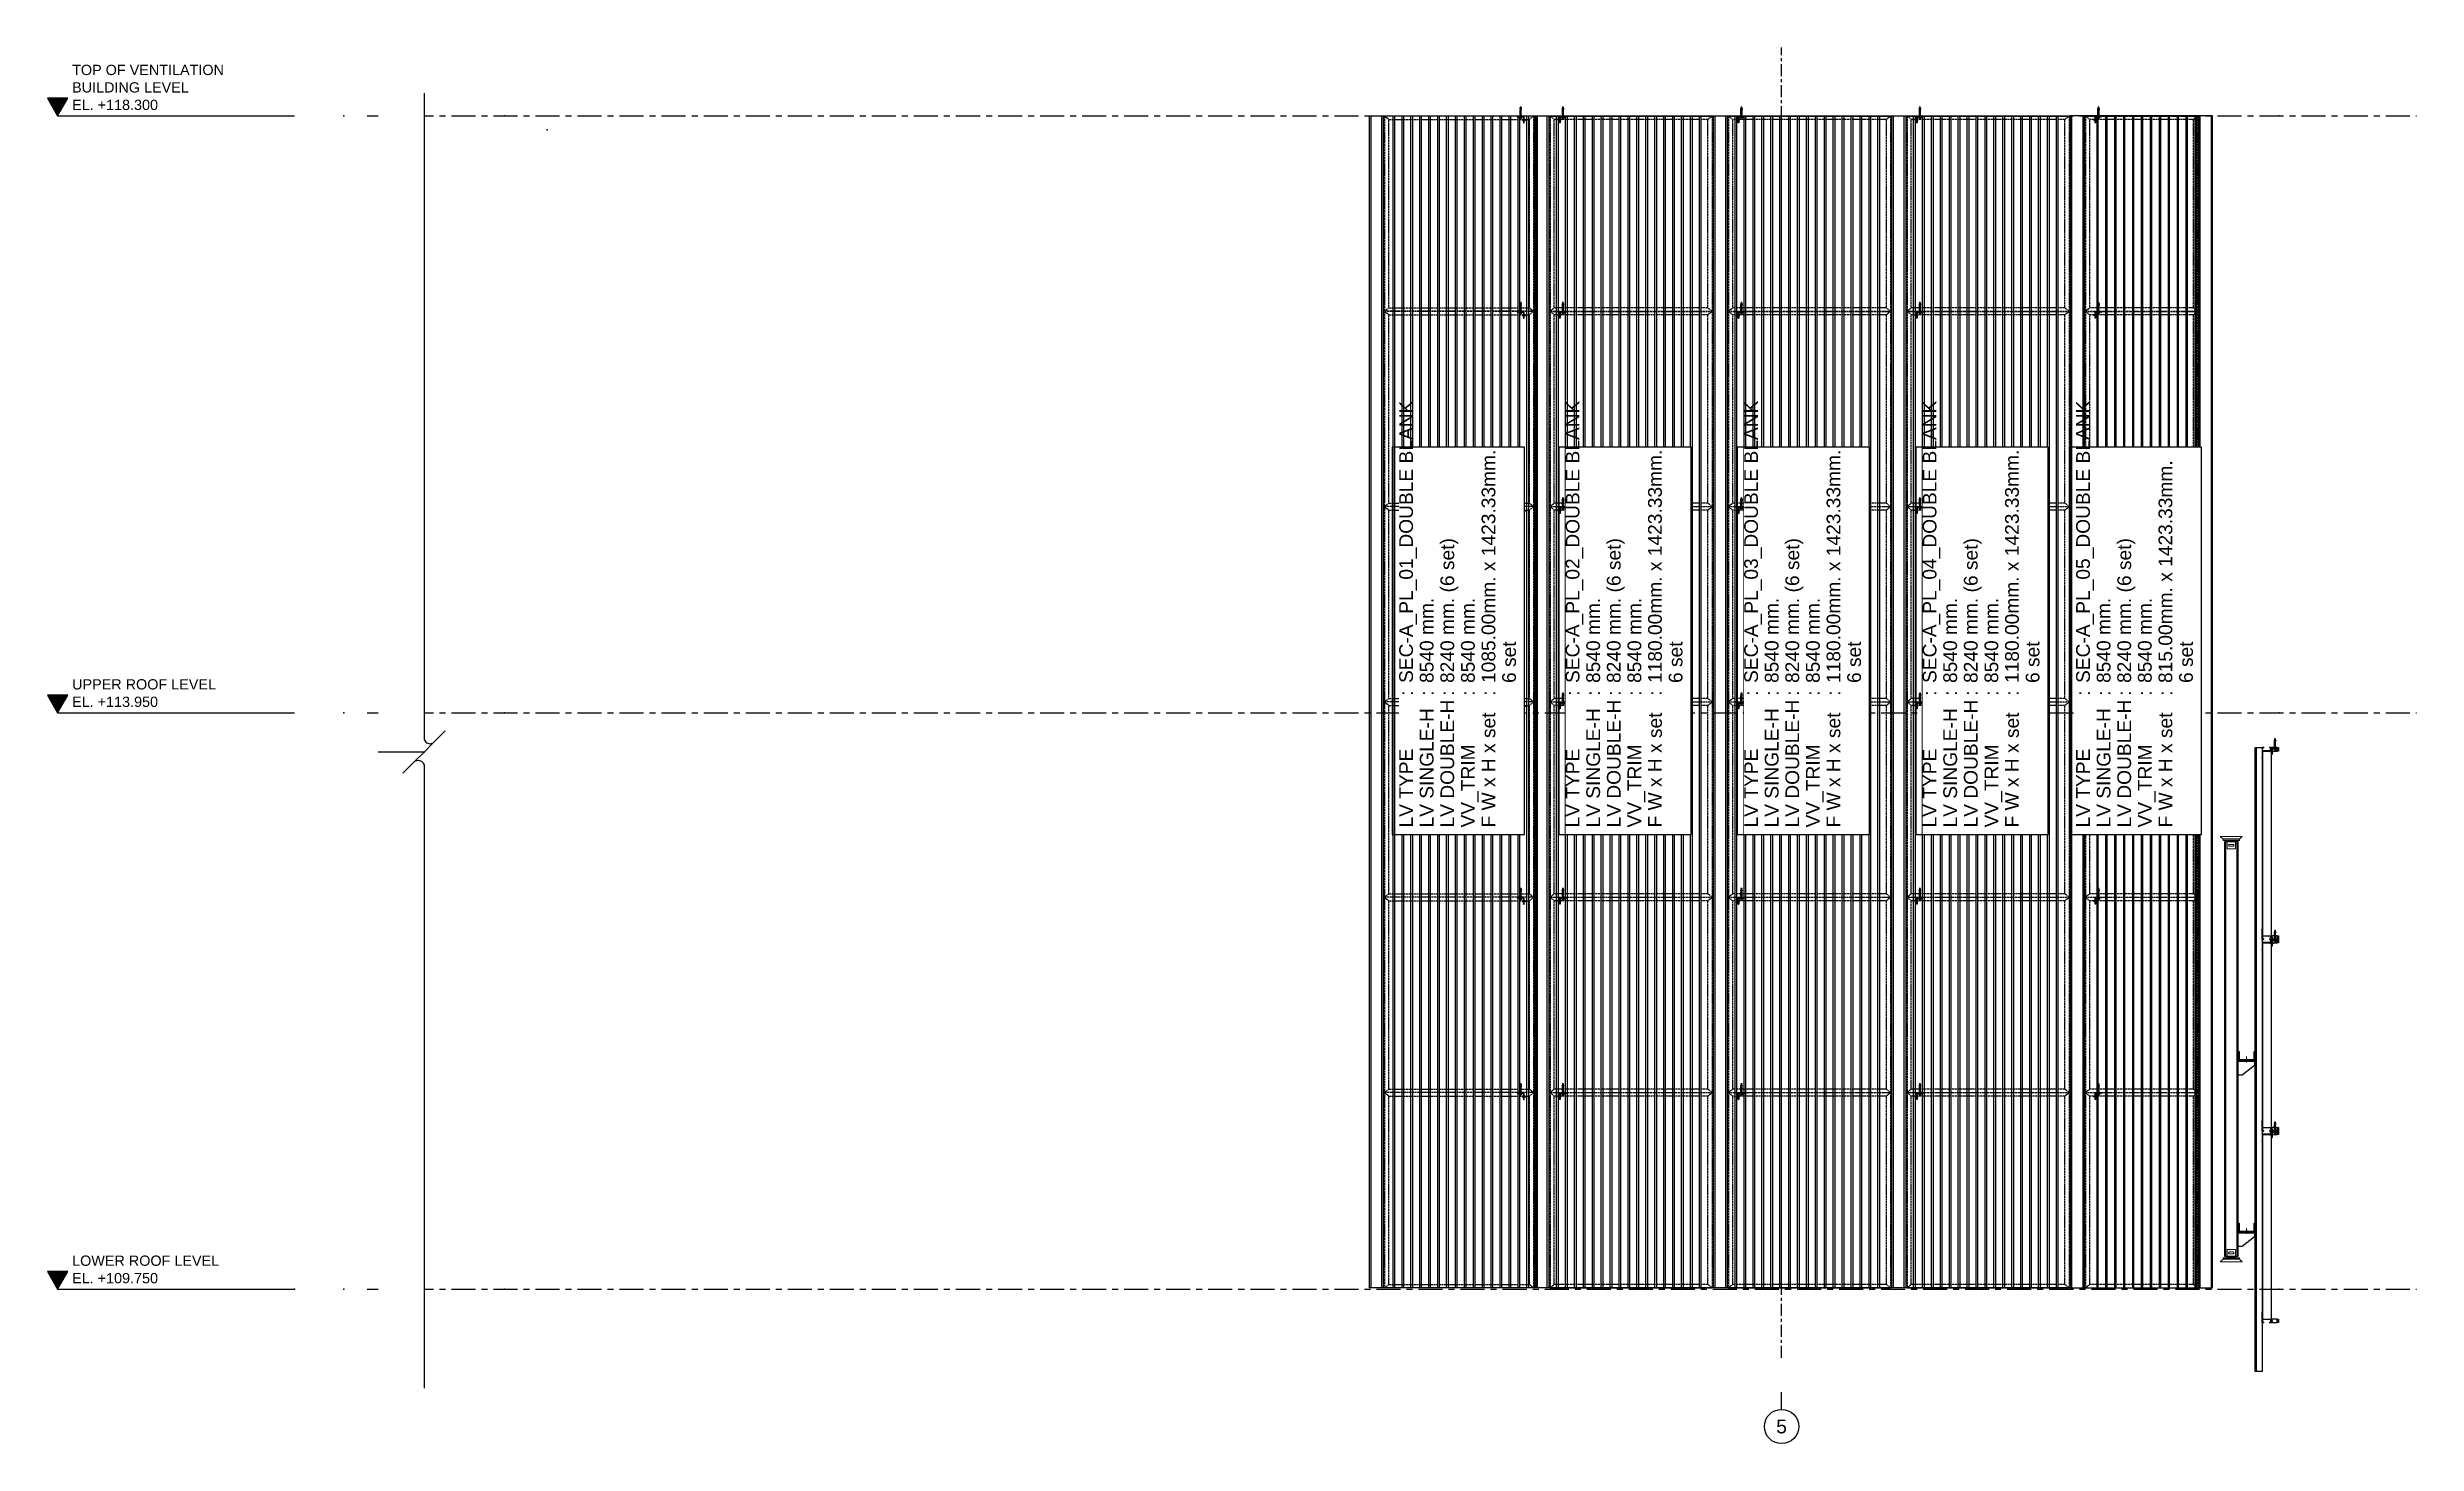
# Model space of a CAD drawing. Header units: millimetres. Extents: x -187664 to 435448, y -313239 to 299894.
# Drawn here: x 417157 to 434412, y 176381 to 186556 of the extents above; entities that cross this region are included whole.
import ezdxf
from ezdxf.enums import TextEntityAlignment as Align

# ---------------------------------------------------------------- set-up
doc = ezdxf.new("R2010")
doc.units = ezdxf.units.MM
doc.set_wipeout_variables(frame=1)
for name, pattern in [('CENTER', [2, 1.25, -0.25, 0.25, -0.25]), ('TA_GL_000.70000', [1.925, 0.7, -0.175, 0.175, -0.175, 0.7]), ('TA_HL_001.00000', [6.5, 3.55, -2.95]), ('XKITLINE00', [0])]:
    doc.linetypes.add(name, pattern=pattern)
for name, color, linetype, plot in [('000 - 0_SYM_DWG_BREAKER_DEF_SUB', 7, 'Continuous', False), ('000 - STRUCTURE_STEEL_FRAMING_DEF_SUB', 7, 'Continuous', False), ('010 - ASPG_ACCESSORIES_DEF_SUB', 7, 'Continuous', False)]:
    doc.layers.add(name, color=color, linetype=linetype, plot=plot)
for name, color, linetype in [('000 - 0_SYM_DWG_BREAKER_MAIN_COLOR_1', 7, 'Continuous'), ('000 - 0_SYM_DWG_BREAKER_WIPEOUT_', 7, 'Continuous'), ('000 - 0_SYM_DWG_GRID-BUBBLE_MAIN_COLOR_6', 7, 'Continuous'), ('000 - 0_SYM_DWG_GRIDLINE_MAIN_COLOR_251', 7, 'Continuous'), ('000 - 0_SYM_DWG_LEVEL_MAIN_COLOR_2', 7, 'Continuous'), ('000 - 0_SYM_DWG_LEVEL_TEXT', 7, 'Continuous'), ('000 - 0_SYM_DWG_SLOPE-SYM_TEXT_COLOR_3', 7, 'Continuous'), ('000 - ESTIMATE_ASPG_MAIN_COLOR_6', 7, 'Continuous'), ('000 - ESTIMATE_ASPG_TEXT_COLOR_1', 7, 'Continuous'), ('000 - ESTIMATE_ASPG_WIPEOUT_', 7, 'Continuous'), ('000 - GRID', 7, 'CENTER'), ('000 - STRUCTURE_STEEL_ACCESORIES_MAIN_COLOR_1', 7, 'Continuous'), ('000 - STRUCTURE_STEEL_ACCESORIES_MAIN_COLOR_2', 7, 'Continuous'), ('000 - STRUCTURE_STEEL_ACCESORIES_WIPEOUT_', 7, 'Continuous'), ('000 - STRUCTURE_STEEL_FASTERN_MAIN_COLOR_2', 7, 'Continuous'), ('000 - STRUCTURE_STEEL_FRAMING_CUT_COLOR_4', 7, 'Continuous'), ('000 - STRUCTURE_STEEL_FRAMING_HATCH_', 7, 'Continuous'), ('000 - STRUCTURE_STEEL_FRAMING_MAIN_COLOR_1', 7, 'Continuous'), ('000 - STRUCTURE_STEEL_FRAMING_MAIN_COLOR_2', 7, 'Continuous'), ('000 - STRUCTURE_STEEL_FRAMING_SUB_COLOR_2', 7, 'Continuous'), ('000 - STRUCTURE_STEEL_FRAMING_WIPEOUT_', 7, 'Continuous'), ('010 - ASPG_ACCESSORIES_HATCH_', 7, 'Continuous'), ('010 - ASPG_ACCESSORIES_MAIN_COLOR_1', 7, 'Continuous'), ('010 - ASPG_ACCESSORIES_SUB_COLOR_2', 7, 'Continuous'), ('010 - ASPG_ACCESSORIES_SUB_COLOR_3', 7, 'Continuous'), ('010 - ASPG_ACCESSORIES_SYMBOL_', 7, 'Continuous'), ('010 - ASPG_EXTR_MAIN_COLOR_2', 7, 'Continuous'), ('010 - ASPG_EXTR_WIPEOUT_', 7, 'Continuous'), ('010 - ASPG_FASTERN_HIDDEN_', 7, 'Continuous'), ('010 - ASPG_FASTERN_MAIN_COLOR_1', 7, 'Continuous'), ('010 - ASPG_FASTERN_SUB_COLOR_1', 7, 'Continuous'), ('010 - ASPG_FASTERN_SUB_COLOR_2', 7, 'Continuous'), ('010 - ASPG_FASTERN_SYMBOL_', 7, 'Continuous'), ('010 - ASPG_FRAMING_CUT_COLOR_4', 7, 'Continuous'), ('010 - ASPG_FRAMING_HATCH_', 7, 'Continuous'), ('010 - ASPG_FRAMING_MAIN_COLOR_1', 7, 'Continuous'), ('010 - ASPG_FRAMING_SUB_COLOR_1', 7, 'Continuous'), ('010 - ASPG_FRAMING_SUB_COLOR_2', 7, 'Continuous')]:
    doc.layers.add(name, color=color, linetype=linetype)
doc.layers.add('Part', color=7, linetype='Continuous', lineweight=0)
doc.layers.add('SCREW', color=7, linetype='Continuous', lineweight=5)
doc.styles.add('_Arial', font='arial.ttf')
doc.styles.add('ARIAL', font='arial.ttf')
doc.styles.add('Arial_1', font='arial.ttf', dxfattribs={"height": 250})
doc.styles.add('TA', font='', dxfattribs={"height": 4.5})
doc.styles.get('TA').set_extended_font_data('Cordia New')
pattern_1 = [(45, (2715.48714, 3084.9077), (-0.265165043, 0.265165043), []), (45, (2715.6639, 3084.9077), (-0.265165043, 0.265165043), [])]

# ---------------------------------------------------------------- blocks, each defined once
blk = doc.blocks.new('*U4660')
at = {"layer": '000 - 0_SYM_DWG_LEVEL_MAIN_COLOR_2'}
blk.add_hatch(color=7, dxfattribs=at).paths.add_polyline_path([(-80.41, 5.18), (-83.4, 0), (-86.39, 5.18)])
at = {"color": 7}
blk.add_point((0, 0), dxfattribs=at)
at = {"layer": '000 - 0_SYM_DWG_GRIDLINE_MAIN_COLOR_251', "color": 7}
blk.add_lwpolyline([(-83.4, 0), (-23.4, 0), (-18.9, 0), (-14.4, 0)], dxfattribs=at)
at = {"layer": '000 - 0_SYM_DWG_LEVEL_MAIN_COLOR_2', "color": 7, "lineweight": 25}
for p, q in [((-80.41, 5.18), (-86.39, 5.18)), ((-86.39, 5.18), (-83.4, 0)), ((-83.4, 0), (-80.41, 5.18))]:
    blk.add_line(p, q, dxfattribs=at)
at = {"layer": '000 - 0_SYM_DWG_LEVEL_TEXT', "color": 7, "style": 'Arial_1'}
for tag, p in [('LV_NAME_1', (-79.18, 11.92)), ('LV_NAME_2', (-79.19, 6.83)), ('LV_NAME_3', (-79.2, 1.74))]:
    blk.add_attdef(tag, p, '', height=3, dxfattribs=at)
blk = doc.blocks.new('*U5357')
at = {"layer": '000 - 0_SYM_DWG_GRID-BUBBLE_MAIN_COLOR_6', "color": 7}
blk.add_line((35, 0), (30, 0), dxfattribs=at)
blk.add_circle((40, 0), 5, dxfattribs=at)
at = {"layer": '000 - 0_SYM_DWG_GRIDLINE_MAIN_COLOR_251', "color": 7, "linetype": 'ByBlock', "ltscale": 5}
blk.add_line((20, 0), (-362, 0), dxfattribs=at)
at = {"layer": '000 - 0_SYM_DWG_GRIDLINE_MAIN_COLOR_251', "color": 7}
for p in [(-342, 0), (0, 0)]:
    blk.add_point(p, dxfattribs=at)
at = {"color": 7, "style": 'TA', "flags": 1}
blk.add_attdef('LOCATION', (6, -6), '', height=4.5, rotation=270, dxfattribs=at)
at = {"layer": '000 - 0_SYM_DWG_SLOPE-SYM_TEXT_COLOR_3', "color": 7, "style": 'ARIAL'}
blk.add_attdef('GRID-HEAD', text='', height=4, rotation=90, dxfattribs=at).set_placement((40, 0), align=Align.MIDDLE_CENTER)
blk = doc.blocks.new('*U5355')
at = {"layer": '000 - 0_SYM_DWG_GRIDLINE_MAIN_COLOR_251', "color": 7, "linetype": 'ByBlock', "ltscale": 5}
blk.add_line((20, 0), (-278.5, 0), dxfattribs=at)
at = {"layer": '000 - 0_SYM_DWG_GRIDLINE_MAIN_COLOR_251', "color": 7}
for p in [(-258.5, 0), (0, 0)]:
    blk.add_point(p, dxfattribs=at)
at = {"color": 7, "style": 'TA', "flags": 1}
blk.add_attdef('LOCATION', (6, -6), '', height=4.5, rotation=270, dxfattribs=at)
blk = doc.blocks.new('W-1-PP19-ST-ENT1-1_20260611-201927_SEC_B2_DIMS')
at = {"color": 7, "xscale": 25, "yscale": 25, "zscale": 25}
for p, values in [((12330, 118300), {'LV_NAME_1': 'TOP OF VENTILATION', 'LV_NAME_2': 'BUILDING LEVEL', 'LV_NAME_3': 'EL. +118.300'}), ((12330, 113950), {'LV_NAME_2': 'UPPER ROOF LEVEL', 'LV_NAME_3': 'EL. +113.950'}), ((12330, 109750), {'LV_NAME_2': 'LOWER ROOF LEVEL', 'LV_NAME_3': 'EL. +109.750'})]:
    blk.add_blockref('*U4660', p, dxfattribs=at).add_auto_attribs(values)
at = {"layer": '000 - GRID', "color": 7, "linetype": 'TA_GL_000.70000', "xscale": 25, "yscale": 25, "zscale": 25, "rotation": 270}
blk.add_blockref('*U5357', (22800, 109750), dxfattribs=at).add_auto_attribs({'GRID-HEAD': '5'})
at = {"layer": '000 - GRID', "color": 7, "linetype": 'TA_GL_000.70000', "xscale": 50.00000000000004, "yscale": 50.00000000000004, "zscale": 50.00000000000004, "rotation": 180}
for p in [(13500, 118300), (13500, 113950), (13500, 109750)]:
    blk.add_blockref('*U5355', p, dxfattribs=at)
blk = doc.blocks.new('*U5339')
at = {"color": 7}
blk.add_wipeout([(50, 0), (1250, 0), (1250, 8540), (50, 8540)], dxfattribs=at).dxf.layer = '010 - ASPG_EXTR_WIPEOUT_'
at = {"layer": '010 - ASPG_EXTR_MAIN_COLOR_2', "color": 7}
for points in [[(141, 0), (152, 0), (152, 8540), (141, 8540)], [(206, 0), (217, 0), (217, 8540), (206, 8540)], [(271, 0), (282, 0), (282, 8540), (271, 8540)], [(336, 0), (347, 0), (347, 8540), (336, 8540)], [(401, 0), (412, 0), (412, 8540), (401, 8540)], [(466, 0), (477, 0), (477, 8540), (466, 8540)], [(531, 0), (542, 0), (542, 8540), (531, 8540)], [(596, 0), (607, 0), (607, 8540), (596, 8540)], [(661, 0), (672, 0), (672, 8540), (661, 8540)], [(726, 0), (737, 0), (737, 8540), (726, 8540)], [(791, 0), (802, 0), (802, 8540), (791, 8540)], [(856, 0), (867, 0), (867, 8540), (856, 8540)], [(921, 0), (932, 0), (932, 8540), (921, 8540)], [(986, 0), (997, 0), (997, 8540), (986, 8540)], [(1051, 0), (1062, 0), (1062, 8540), (1051, 8540)], [(1116, 0), (1127, 0), (1127, 8540), (1116, 8540)]]:
    blk.add_lwpolyline(points, close=True, dxfattribs=at)
at = {"layer": '010 - ASPG_FRAMING_SUB_COLOR_2', "color": 7}
blk.add_lwpolyline([(50, 0), (1250, 0), (1250, 8540), (50, 8540)], close=True, dxfattribs=at)
at = {"color": 7}
for points in [[(-50, 0), (50, 0), (50, 8540), (-50, 8540)], [(1250, 0), (1350, 0), (1350, 8540), (1250, 8540)]]:
    blk.add_wipeout(points, dxfattribs=at).dxf.layer = '010 - ASPG_EXTR_WIPEOUT_'
at = {"layer": '010 - ASPG_EXTR_MAIN_COLOR_2', "color": 7}
blk.add_lwpolyline([(1181, 0), (1192, 0), (1192, 8540), (1181, 8540)], close=True, dxfattribs=at)
at = {"layer": '010 - ASPG_FRAMING_MAIN_COLOR_1', "color": 7}
for points in [[(-50, 0), (-40, 0), (-40, 8540), (-50, 8540)], [(40, 0), (50, 0), (50, 8540), (40, 8540)], [(1250, 0), (1260, 0), (1260, 8540), (1250, 8540)], [(1340, 0), (1350, 0), (1350, 8540), (1340, 8540)]]:
    blk.add_lwpolyline(points, close=True, dxfattribs=at)
at = {"layer": '010 - ASPG_FRAMING_SUB_COLOR_2', "color": 7}
for points in [[(-50, 0), (50, 0), (50, 8540), (-50, 8540)], [(1250, 0), (1350, 0), (1350, 8540), (1250, 8540)]]:
    blk.add_lwpolyline(points, close=True, dxfattribs=at)
blk = doc.blocks.new('*U5337')
at = {"color": 7}
blk.add_wipeout([(50, 0), (1155, 0), (1155, 8540), (50, 8540)], dxfattribs=at).dxf.layer = '010 - ASPG_EXTR_WIPEOUT_'
at = {"layer": '010 - ASPG_EXTR_MAIN_COLOR_2', "color": 7}
for points in [[(163, 0), (173, 0), (173, 8540), (163, 8540)], [(228, 0), (238, 0), (238, 8540), (228, 8540)], [(293, 0), (303, 0), (303, 8540), (293, 8540)], [(358, 0), (368, 0), (368, 8540), (358, 8540)], [(423, 0), (433, 0), (433, 8540), (423, 8540)], [(488, 0), (498, 0), (498, 8540), (488, 8540)], [(553, 0), (563, 0), (563, 8540), (553, 8540)], [(618, 0), (628, 0), (628, 8540), (618, 8540)], [(683, 0), (693, 0), (693, 8540), (683, 8540)], [(748, 0), (758, 0), (758, 8540), (748, 8540)], [(813, 0), (823, 0), (823, 8540), (813, 8540)], [(878, 0), (888, 0), (888, 8540), (878, 8540)], [(943, 0), (953, 0), (953, 8540), (943, 8540)], [(1008, 0), (1018, 0), (1018, 8540), (1008, 8540)]]:
    blk.add_lwpolyline(points, close=True, dxfattribs=at)
at = {"layer": '010 - ASPG_FRAMING_SUB_COLOR_2', "color": 7}
blk.add_lwpolyline([(50, 0), (1155, 0), (1155, 8540), (50, 8540)], close=True, dxfattribs=at)
at = {"color": 7}
for points in [[(-50, 0), (50, 0), (50, 8540), (-50, 8540)], [(1155, 0), (1255, 0), (1255, 8540), (1155, 8540)]]:
    blk.add_wipeout(points, dxfattribs=at).dxf.layer = '010 - ASPG_EXTR_WIPEOUT_'
at = {"layer": '010 - ASPG_EXTR_MAIN_COLOR_2', "color": 7}
for points in [[(33, 0), (43, 0), (43, 8540), (33, 8540)], [(98, 0), (108, 0), (108, 8540), (98, 8540)], [(1073, 0), (1083, 0), (1083, 8540), (1073, 8540)]]:
    blk.add_lwpolyline(points, close=True, dxfattribs=at)
at = {"layer": '010 - ASPG_FRAMING_MAIN_COLOR_1', "color": 7}
for points in [[(-50, 0), (-40, 0), (-40, 8540), (-50, 8540)], [(40, 0), (50, 0), (50, 8540), (40, 8540)], [(1155, 0), (1165, 0), (1165, 8540), (1155, 8540)], [(1245, 0), (1255, 0), (1255, 8540), (1245, 8540)]]:
    blk.add_lwpolyline(points, close=True, dxfattribs=at)
at = {"layer": '010 - ASPG_FRAMING_SUB_COLOR_2', "color": 7}
for points in [[(-50, 0), (50, 0), (50, 8540), (-50, 8540)], [(1155, 0), (1255, 0), (1255, 8540), (1155, 8540)]]:
    blk.add_lwpolyline(points, close=True, dxfattribs=at)
blk = doc.blocks.new('*U5356')
at = {"color": 7}
blk.add_wipeout([(50, 0), (1250, 0), (1250, 8540), (50, 8540)], dxfattribs=at).dxf.layer = '010 - ASPG_EXTR_WIPEOUT_'
at = {"layer": '010 - ASPG_EXTR_MAIN_COLOR_2', "color": 7}
for points in [[(141, 0), (152, 0), (152, 8540), (141, 8540)], [(206, 0), (217, 0), (217, 8540), (206, 8540)], [(271, 0), (282, 0), (282, 8540), (271, 8540)], [(336, 0), (347, 0), (347, 8540), (336, 8540)], [(401, 0), (412, 0), (412, 8540), (401, 8540)], [(466, 0), (477, 0), (477, 8540), (466, 8540)], [(531, 0), (542, 0), (542, 8540), (531, 8540)], [(596, 0), (607, 0), (607, 8540), (596, 8540)], [(661, 0), (672, 0), (672, 8540), (661, 8540)], [(726, 0), (737, 0), (737, 8540), (726, 8540)], [(791, 0), (802, 0), (802, 8540), (791, 8540)], [(856, 0), (867, 0), (867, 8540), (856, 8540)], [(921, 0), (932, 0), (932, 8540), (921, 8540)], [(986, 0), (997, 0), (997, 8540), (986, 8540)], [(1051, 0), (1062, 0), (1062, 8540), (1051, 8540)], [(1116, 0), (1127, 0), (1127, 8540), (1116, 8540)]]:
    blk.add_lwpolyline(points, close=True, dxfattribs=at)
at = {"layer": '010 - ASPG_FRAMING_SUB_COLOR_2', "color": 7}
blk.add_lwpolyline([(50, 0), (1250, 0), (1250, 8540), (50, 8540)], close=True, dxfattribs=at)
at = {"color": 7}
for points in [[(-50, 0), (50, 0), (50, 8540), (-50, 8540)], [(1250, 0), (1350, 0), (1350, 8540), (1250, 8540)]]:
    blk.add_wipeout(points, dxfattribs=at).dxf.layer = '010 - ASPG_EXTR_WIPEOUT_'
at = {"layer": '010 - ASPG_EXTR_MAIN_COLOR_2', "color": 7}
blk.add_lwpolyline([(1181, 0), (1192, 0), (1192, 8540), (1181, 8540)], close=True, dxfattribs=at)
at = {"layer": '010 - ASPG_FRAMING_MAIN_COLOR_1', "color": 7}
for points in [[(-50, 0), (-40, 0), (-40, 8540), (-50, 8540)], [(40, 0), (50, 0), (50, 8540), (40, 8540)], [(1250, 0), (1260, 0), (1260, 8540), (1250, 8540)], [(1340, 0), (1350, 0), (1350, 8540), (1340, 8540)]]:
    blk.add_lwpolyline(points, close=True, dxfattribs=at)
at = {"layer": '010 - ASPG_FRAMING_SUB_COLOR_2', "color": 7}
for points in [[(-50, 0), (50, 0), (50, 8540), (-50, 8540)], [(1250, 0), (1350, 0), (1350, 8540), (1250, 8540)]]:
    blk.add_lwpolyline(points, close=True, dxfattribs=at)
blk = doc.blocks.new('*U5338')
at = {"color": 7}
blk.add_wipeout([(50, 0), (885, 0), (885, 8540), (50, 8540)], dxfattribs=at).dxf.layer = '010 - ASPG_EXTR_WIPEOUT_'
at = {"layer": '010 - ASPG_EXTR_MAIN_COLOR_2', "color": 7}
for points in [[(141, 0), (152, 0), (152, 8540), (141, 8540)], [(206, 0), (217, 0), (217, 8540), (206, 8540)], [(271, 0), (282, 0), (282, 8540), (271, 8540)], [(336, 0), (347, 0), (347, 8540), (336, 8540)], [(401, 0), (412, 0), (412, 8540), (401, 8540)], [(466, 0), (477, 0), (477, 8540), (466, 8540)], [(531, 0), (542, 0), (542, 8540), (531, 8540)], [(596, 0), (607, 0), (607, 8540), (596, 8540)], [(661, 0), (672, 0), (672, 8540), (661, 8540)], [(726, 0), (737, 0), (737, 8540), (726, 8540)]]:
    blk.add_lwpolyline(points, close=True, dxfattribs=at)
at = {"layer": '010 - ASPG_FRAMING_SUB_COLOR_2', "color": 7}
blk.add_lwpolyline([(50, 0), (885, 0), (885, 8540), (50, 8540)], close=True, dxfattribs=at)
at = {"color": 7}
for points in [[(-50, 0), (50, 0), (50, 8540), (-50, 8540)], [(885, 0), (985, 0), (985, 8540), (885, 8540)]]:
    blk.add_wipeout(points, dxfattribs=at).dxf.layer = '010 - ASPG_EXTR_WIPEOUT_'
at = {"layer": '010 - ASPG_EXTR_MAIN_COLOR_2', "color": 7}
for points in [[(791, 0), (802, 0), (802, 8540), (791, 8540)], [(856, 0), (867, 0), (867, 8540), (856, 8540)]]:
    blk.add_lwpolyline(points, close=True, dxfattribs=at)
at = {"layer": '010 - ASPG_FRAMING_MAIN_COLOR_1', "color": 7}
for points in [[(-50, 0), (-40, 0), (-40, 8540), (-50, 8540)], [(40, 0), (50, 0), (50, 8540), (40, 8540)], [(885, 0), (895, 0), (895, 8540), (885, 8540)], [(975, 0), (985, 0), (985, 8540), (975, 8540)]]:
    blk.add_lwpolyline(points, close=True, dxfattribs=at)
at = {"layer": '010 - ASPG_FRAMING_SUB_COLOR_2', "color": 7}
for points in [[(-50, 0), (50, 0), (50, 8540), (-50, 8540)], [(885, 0), (985, 0), (985, 8540), (885, 8540)]]:
    blk.add_lwpolyline(points, close=True, dxfattribs=at)
blk = doc.blocks.new('*U5735')
at = {"layer": '010 - ASPG_ACCESSORIES_SUB_COLOR_2', "color": 7}
for p, q in [((-2, -2), (-2, 0)), ((2, -1), (2, 0)), ((-3, -2), (3, -1)), ((-3, -2), (-2, -2)), ((-3, -2), (-2, -2)), ((-3, -4), (-2, -3)), ((-3, -4), (3, -3)), ((-3, -4), (-2, -4)), ((-3, -6), (-2, -5)), ((-3, -6), (-2, -6)), ((-3, -6), (3, -5)), ((-3, -6), (-2, -5)), ((-3, -6), (-2, -6)), ((-3, -6), (3, -5)), ((-3, -7), (-2, -8)), ((-3, -7), (-2, -7)), ((-3, -7), (3, -7)), ((-3, -9), (-2, -9)), ((-3, -9), (-2, -9)), ((-3, -9), (-2, -9)), ((-3, -11), (-2, -11)), ((-3, -11), (-2, -11)), ((-3, -11), (-2, -11)), ((-2, -2), (2, -1)), ((-2, -3), (-2, -2)), ((-2, -2), (2, -2)), ((-2, -3), (2, -3)), ((-2, -5), (-2, -4)), ((-2, -4), (2, -4)), ((-2, -5), (2, -5)), ((-2, -6), (2, -5)), ((-2, -5), (2, -5)), ((-2, -6), (2, -5)), ((-2, -7), (-2, -6)), ((-2, -7), (-2, -6)), ((-2, -7), (2, -6)), ((-2, -8), (2, -7)), ((-2, -9), (-2, -8)), ((-2, -9), (-1, -9)), ((-2, -9), (-2, -9)), ((-2, -11), (-2, -9)), ((-2, -11), (-2, -11)), ((-2, -11), (-2, -11)), ((-2, -12), (-2, -11)), ((-2, -12), (-2, -16)), ((0, -17), (-2, -16)), ((0, -8), (2, -8)), ((0, -17), (2, -16)), ((1, -9), (2, -9)), ((1, -9), (3, -9)), ((1, -11), (3, -10)), ((1, -10), (2, -10)), ((1, -11), (2, -11)), ((3, -1), (2, -1)), ((3, -1), (2, -2)), ((2, -3), (2, -2)), ((3, -3), (2, -3)), ((3, -3), (2, -4)), ((2, -5), (2, -4)), ((3, -5), (2, -5)), ((2, -6), (2, -5)), ((3, -5), (2, -5)), ((2, -6), (2, -5)), ((3, -5), (2, -5)), ((3, -5), (2, -5)), ((3, -7), (2, -6)), ((3, -7), (2, -7)), ((2, -8), (2, -7)), ((3, -9), (2, -8)), ((3, -9), (2, -9)), ((2, -10), (2, -9)), ((3, -10), (2, -10)), ((3, -10), (2, -11)), ((2, -11), (2, -16))]:
    blk.add_line(p, q, dxfattribs=at)
blk.add_lwpolyline([(0, -17), (1, -11), (1, -9, 0.417657), (0, -8, 0.070993), (-2, -9), (-2, -12)], format="xyb", dxfattribs=at)
at = {"layer": '010 - ASPG_ACCESSORIES_SYMBOL_', "color": 7, "linetype": 'CENTER'}
blk.add_line((0, 6), (0, -18), dxfattribs=at)
at = {"layer": '010 - ASPG_FASTERN_MAIN_COLOR_1', "color": 7}
for p, q in [((-6, 1), (-6, 0)), ((6, 0), (-6, 0)), ((5, 1), (-5, 1)), ((-5, 1), (-4, 1)), ((-4, 5), (-4, 1)), ((4, 1), (-4, 1)), ((3, 5), (-3, 5)), ((-3, 1), (-2, 1)), ((-2, 5), (-2, 1)), ((2, 5), (2, 1)), ((2, 1), (2, 1)), ((4, 5), (4, 1)), ((5, 1), (4, 1)), ((6, 1), (6, 0))]:
    blk.add_line(p, q, dxfattribs=at)
for centre, radius, start, end in [((-5, 1), 0.3, 90, 180), ((-3, 4), 1.56, 48.0171, 131.9829), ((0, 0), 5.63, 68.2799, 111.7201), ((3, 4), 1.56, 48.0171, 131.9829), ((5, 1), 0.3, 0, 90)]:
    blk.add_arc(centre, radius, start, end, dxfattribs=at)
blk = doc.blocks.new('000_ASPG_TYP_FILES_EXPANSION_BOLT_1')
at = {"layer": '010 - ASPG_FASTERN_HIDDEN_', "color": 7, "linetype": 'CENTER'}
blk.add_line((-15, 0), (75, 0), dxfattribs=at)
at = {"layer": '010 - ASPG_FASTERN_MAIN_COLOR_1', "color": 7}
for p, q in [((-8, 7), (-7, 8)), ((-8, 7), (-8, -7)), ((-7, 8), (-2, 8)), ((-7, 4), (-2, 4)), ((-2, 7), (-2, 8)), ((-2, 7), (-2, -7)), ((-7, -8), (-8, -7)), ((-7, -4), (-2, -4)), ((-7, -8), (-2, -8)), ((-2, -8), (-2, -7))]:
    blk.add_line(p, q, dxfattribs=at)
blk.add_lwpolyline([(-2, -8), (0, -8), (0, 8), (-2, 8)], close=True, dxfattribs=at)
for centre, radius, start, end in [((-5, 6), 3.33, 143.8846, 216.1154), ((4, 0), 12.4, 161.4826, 198.5174), ((-5, 6), 3.33, 323.8846, 36.1154), ((-14, 0), 12.4, 341.4826, 18.5174), ((-5, -6), 3.33, 143.8846, 216.1154), ((-5, -6), 3.33, 323.8846, 36.1154)]:
    blk.add_arc(centre, radius, start, end, dxfattribs=at)
at = {"layer": '010 - ASPG_FASTERN_SUB_COLOR_2', "color": 7}
for p, q in [((-13, 2), (-12, 3)), ((-13, -2), (-13, 2)), ((-11, 4), (-12, -4)), ((-11, 4), (-12, 3)), ((-12, 3), (-12, -3)), ((-12, 3), (-12, 3)), ((-10, 3), (-11, 4)), ((-10, 3), (-11, -3)), ((-10, 4), (-10, -4)), ((-9, 3), (-10, 4)), ((-10, 4), (-10, 3)), ((-8, 4), (-9, -4)), ((-8, 4), (-9, 3)), ((-9, 3), (-9, -3)), ((1, 4), (0, -4)), ((1, 4), (0, 3)), ((2, 4), (1, -4)), ((2, 4), (1, 3)), ((1, 3), (1, 4)), ((1, 3), (1, -3)), ((3, 3), (2, 4)), ((3, 3), (2, -3)), ((3, 4), (3, -4)), ((3, 4), (3, 3)), ((4, 3), (3, 4)), ((5, 4), (4, -4)), ((5, 4), (4, 3)), ((4, 3), (4, -3)), ((6, 4), (5, 3)), ((5, 3), (5, 4)), ((5, 3), (5, -3)), ((6, 4), (6, -4)), ((7, 3), (6, 4)), ((7, 3), (6, -3)), ((8, 4), (7, -4)), ((8, 4), (7, 3)), ((9, 4), (8, -4)), ((9, 4), (8, 3)), ((8, 3), (8, 4)), ((8, 3), (8, -3)), ((10, 3), (9, 4)), ((10, 3), (9, -3)), ((11, 3), (10, 4)), ((10, 4), (10, -4)), ((10, 4), (10, 3)), ((11, 3), (10, -3)), ((12, 4), (11, -4)), ((12, 4), (11, 3)), ((13, 4), (12, -4)), ((13, 4), (12, 3)), ((12, 3), (12, 4)), ((12, 3), (12, -3)), ((13, 4), (48, 4)), ((48, 3), (48, 4)), ((51, 3), (48, 3)), ((51, 4), (60, 5)), ((51, 2), (51, 4)), ((51, 2), (52, 2)), ((51, -4), (51, 1)), ((51, 1), (51, 1)), ((52, 1), (52, 0)), ((52, 0), (52, -1)), ((55, -1), (56, 1)), ((55, 0), (55, 1)), ((56, 2), (58, 2)), ((57, 1), (57, 1)), ((58, 1), (58, 0)), ((58, 0), (58, -1)), ((60, 5), (60, -1)), ((68, 4), (60, 3)), ((68, -4), (68, 4)), ((-13, -2), (-12, -3)), ((-11, -3), (-12, -4)), ((-12, -4), (-12, -3)), ((-10, -4), (-11, -3)), ((-9, -3), (-10, -4)), ((-8, -3), (-9, -4)), ((-9, -4), (-9, -3)), ((1, -3), (0, -4)), ((2, -3), (1, -4)), ((1, -4), (1, -3)), ((3, -4), (2, -3)), ((4, -3), (3, -4)), ((5, -3), (4, -4)), ((4, -4), (4, -3)), ((6, -4), (5, -3)), ((7, -4), (6, -3)), ((6, -3), (6, -4)), ((8, -3), (7, -4)), ((9, -3), (8, -4)), ((8, -4), (8, -3)), ((10, -4), (9, -3)), ((11, -4), (10, -3)), ((10, -3), (10, -4)), ((12, -3), (11, -4)), ((12, -4), (12, -3)), ((13, -4), (48, -4)), ((48, -4), (48, -3)), ((48, -3), (51, -3)), ((60, -5), (51, -4)), ((53, -2), (54, -2)), ((54, -1), (54, -1)), ((59, -1), (60, -1)), ((59, -2), (60, -2)), ((60, -2), (60, -5)), ((60, -3), (68, -4))]:
    blk.add_line(p, q, dxfattribs=at)
for centre, start, end in [((51, 0), 0, 121.9394), ((52, 1), 0, 90), ((56, 1), 90, 161.5651), ((57, 0), 90, 159.1163), ((57, 0), 3.0186, 90), ((58, 1), 0, 90), ((54, 0), 180, 270), ((53, -1), 180, 270), ((54, 0), 270, 341.5651), ((54, -1), 270, 339.1163), ((59, 0), 180, 267.8255), ((59, -1), 183.0186, 270)]:
    blk.add_arc(centre, 1, start, end, dxfattribs=at)
blk = doc.blocks.new('*U5745')
at = {"color": 7}
blk.add_wipeout([(-50, 5), (-5, 5), (-5, 50), (0, 50), (0, 0), (-50, 0)], dxfattribs=at).dxf.layer = '000 - STRUCTURE_STEEL_ACCESORIES_WIPEOUT_'
at = {"layer": '010 - ASPG_ACCESSORIES_HATCH_'}
h = blk.add_hatch(dxfattribs=at)
h.set_pattern_fill('ANSI32', scale=0.03)
h.set_pattern_definition([(45, (-2702421.3236, -137477.4248), (-2.0205576272, 2.0205576272), []), (45, (-2702419.9766, -137477.4248), (-2.0205576272, 2.0205576272), [])])
h.paths.add_polyline_path([(-50, 5), (-5, 5), (-5, 50), (0, 50), (0, 0), (-50, 0)])
at = {"layer": '000 - STRUCTURE_STEEL_ACCESORIES_MAIN_COLOR_2', "color": 7}
blk.add_lwpolyline([(-50, 5), (-5, 5), (-5, 50), (0, 50), (0, 0), (-50, 0)], close=True, dxfattribs=at)
at = {"color": 7}
for name, p, rotation in [('000_ASPG_TYP_FILES_EXPANSION_BOLT_1', (-25, 5), 270), ('*U5735', (-5, 28), 90.00000000000001)]:
    blk.add_blockref(name, p, dxfattribs=dict(at, rotation=rotation))
blk = doc.blocks.new('*U5839')
at = {"layer": '010 - ASPG_FRAMING_SUB_COLOR_1', "color": 7, "linetype": 'ByBlock'}
for points in [[(0, 0), (0, 1085), (25, 1055), (25, 30), (0, 0)], [(1423, 1085), (0, 1085), (25, 1055), (1398, 1055)], [(1423, 0), (1423, 1085), (1398, 1055), (1398, 30), (1423, 0)], [(25, 30), (1398, 30), (1423, 0), (0, 0), (25, 30)]]:
    blk.add_lwpolyline(points, close=True, dxfattribs=at)
at = {"color": 7, "xscale": -1, "rotation": 90}
blk.add_blockref('*U5745', (1423, 69), dxfattribs=at)
blk = doc.blocks.new('*U5840')
at = {"layer": '010 - ASPG_FRAMING_SUB_COLOR_1', "color": 7, "linetype": 'ByBlock'}
for points in [[(0, 0), (0, 1180), (25, 1150), (25, 30), (0, 0)], [(1423, 1180), (0, 1180), (25, 1150), (1398, 1150)], [(1423, 0), (1423, 1180), (1398, 1150), (1398, 30), (1423, 0)], [(25, 30), (1398, 30), (1423, 0), (0, 0), (25, 30)]]:
    blk.add_lwpolyline(points, close=True, dxfattribs=at)
at = {"color": 7, "xscale": -1, "rotation": 90}
blk.add_blockref('*U5745', (1423, 69), dxfattribs=at)
blk = doc.blocks.new('*U5841')
at = {"layer": '010 - ASPG_FRAMING_SUB_COLOR_1', "color": 7, "linetype": 'ByBlock'}
for points in [[(0, 0), (0, 815), (25, 785), (25, 30), (0, 0)], [(1423, 815), (0, 815), (25, 785), (1398, 785)], [(1423, 0), (1423, 815), (1398, 785), (1398, 30), (1423, 0)], [(25, 30), (1398, 30), (1423, 0), (0, 0), (25, 30)]]:
    blk.add_lwpolyline(points, close=True, dxfattribs=at)
at = {"color": 7, "xscale": -1, "rotation": 90}
blk.add_blockref('*U5745', (1423, 69), dxfattribs=at)
blk = doc.blocks.new('*A5359')
at = {"layer": 'Part', "color": 7, "linetype": 'XKITLINE00', "lineweight": 0}
for p, q in [((560.731873, 232.946249), (560.571873, 232.946249)), ((560.571873, 232.946249), (560.571873, 231.646249)), ((560.571873, 231.646249), (563.071873, 231.646249)), ((560.731873, 231.766249), (560.731873, 232.946249)), ((562.911873, 231.766249), (560.731873, 231.766249)), ((563.071873, 232.946249), (562.911873, 232.946249)), ((562.911873, 232.946249), (562.911873, 231.766249)), ((563.071873, 231.646249), (563.071873, 232.946249))]:
    blk.add_line(p, q, dxfattribs=at)
blk = doc.blocks.new('*A5360')
at = {"layer": 'Part', "color": 7, "linetype": 'XKITLINE00', "lineweight": 0}
for p, q in [((560.671873, 231.526249), (560.671873, 231.646249)), ((563.071873, 231.526249), (560.671873, 231.526249)), ((563.071873, 231.646249), (563.071873, 231.526249))]:
    blk.add_line(p, q, dxfattribs=at)
blk = doc.blocks.new('*U5361')
at = {"color": 7}
blk.add_wipeout([(-120, 100), (-120, 106), (-125, 106), (-125, 171), (-117, 171), (-117, 112), (-8, 112), (-8, 171), (0, 171), (0, 106), (0, 100), (0, 0), (-30, 0), (-120, 70)], dxfattribs=at)
at = {"layer": '000 - STRUCTURE_STEEL_FRAMING_HATCH_'}
h = blk.add_hatch(dxfattribs=at)
h.set_pattern_fill('ANSI32', scale=0.5)
h.paths.add_polyline_path([(-125, 171), (-125, 106), (0, 106), (0, 171), (-8, 171), (-8, 112), (-117, 112), (-117, 171)])
h = blk.add_hatch(dxfattribs=at)
h.set_pattern_fill('ANSI32', style=0)
h.set_pattern_definition(pattern_1)
h.paths.add_polyline_path([(-38, 106), (-38, 100), (-82, 100), (-82, 106)], flags=17)
h = blk.add_hatch(dxfattribs=at)
h.set_pattern_fill('ANSI32', style=0)
h.set_pattern_definition(pattern_1)
h.paths.add_polyline_path([(-53, 112), (-53, 106), (-67, 106), (-67, 112)], flags=17)
at = {"layer": '000 - STRUCTURE_STEEL_FRAMING_CUT_COLOR_4', "color": 7}
blk.add_lwpolyline([(-125, 171), (-125, 106), (0, 106), (0, 171), (-8, 171), (-8, 112), (-117, 112), (-117, 171), (-125, 171)], dxfattribs=at)
at = {"layer": '000 - STRUCTURE_STEEL_FRAMING_DEF_SUB', "color": 7, "linetype": 'XKITLINE00', "lineweight": 0}
blk.add_line((-60, 92), (-60, 135), dxfattribs=at)
blk.add_line((-60, 92), (-60, 135), dxfattribs=at)
at = {"layer": '000 - STRUCTURE_STEEL_FRAMING_HATCH_', "color": 7, "linetype": 'XKITLINE00', "lineweight": 0}
for p, q in [((-82, 100), (-82, 106)), ((-82, 100), (-82, 106)), ((-67, 106), (-67, 112)), ((-67, 106), (-67, 112)), ((-53, 106), (-53, 112)), ((-53, 106), (-53, 112)), ((-38, 100), (-38, 106)), ((-38, 100), (-38, 106))]:
    blk.add_line(p, q, dxfattribs=at)
at = {"layer": '000 - STRUCTURE_STEEL_FRAMING_MAIN_COLOR_2', "color": 7}
blk.add_lwpolyline([(-120, 106), (0, 106), (0, 100), (-120, 100)], close=True, dxfattribs=at)
blk.add_lwpolyline([(-120, 100), (-120, 70), (-30, 0), (0, 0), (0, 100), (-120, 100)], dxfattribs=at)
at = {"color": 7, "lineweight": 0, "xscale": 50, "yscale": 50, "zscale": 50}
blk.add_blockref('*A5359', (-28154, -11476), dxfattribs=at)
at = {"layer": '000 - STRUCTURE_STEEL_FRAMING_MAIN_COLOR_2', "color": 7, "xscale": 50, "yscale": 50, "zscale": 50}
blk.add_blockref('*A5360', (-28154, -11476), dxfattribs=at)
blk = doc.blocks.new('*U5364')
at = {"color": 7}
blk.add_wipeout([(60, 20), (60, 30), (-60, 30), (-60, 20), (-80, 0), (80, 0)], dxfattribs=at)
for points in [[(-225, -800), (-175, -800), (-175, 3747), (-225, 3747)], [(60, 3080), (60, 3070), (-60, 3070), (-60, 3080), (-80, 3100), (80, 3100)]]:
    blk.add_wipeout(points, dxfattribs=at).dxf.layer = '000 - STRUCTURE_STEEL_FRAMING_WIPEOUT_'
blk.add_wipeout([(60, 3080), (60, 3070), (-60, 3070), (-60, 3080), (-80, 3100), (80, 3100)], dxfattribs=at)
at = {"layer": '000 - STRUCTURE_STEEL_FASTERN_MAIN_COLOR_2', "color": 7, "lineweight": 0}
blk.add_lwpolyline([(60, 3080), (60, 3070), (-60, 3070), (-60, 3080), (-80, 3100), (80, 3100)], close=True, dxfattribs=at)
at = {"color": 7}
blk.add_wipeout([(-50, 40), (50, 40), (50, 3060), (-50, 3060)], dxfattribs=at)
at = {"layer": '000 - STRUCTURE_STEEL_ACCESORIES_MAIN_COLOR_1', "color": 7, "lineweight": 0}
for p, q in [((-30, 3010), (-30, 3070)), ((30, 3065), (-30, 3065)), ((30, 3010), (-30, 3010)), ((30, 3070), (30, 3010)), ((30, 90), (-30, 90)), ((-30, 90), (-30, 30)), ((30, 35), (-30, 35)), ((30, 30), (30, 90))]:
    blk.add_line(p, q, dxfattribs=at)
for points in [[(-15, 3029), (-12, 3028), (13, 3028), (15, 3029), (17, 3030), (19, 3032), (20, 3035), (19, 3038), (17, 3040), (15, 3041), (13, 3042), (-12, 3042), (-15, 3041), (-17, 3040), (-19, 3038), (-19, 3035), (-19, 3032), (-17, 3030), (-15, 3029)], [(-15, 71), (-12, 72), (13, 72), (15, 71), (17, 70), (19, 68), (20, 65), (19, 62), (17, 60), (15, 59), (13, 58), (-12, 58), (-15, 59), (-17, 60), (-19, 62), (-19, 65), (-19, 68), (-17, 70), (-15, 71)]]:
    blk.add_lwpolyline(points, close=True, dxfattribs=at)
at = {"layer": '000 - STRUCTURE_STEEL_FASTERN_MAIN_COLOR_2', "color": 7}
for p, q in [((-60, 3080), (60, 3080)), ((-60, 20), (60, 20))]:
    blk.add_line(p, q, dxfattribs=at)
at = {"layer": '000 - STRUCTURE_STEEL_FRAMING_MAIN_COLOR_1', "color": 7}
for points in [[(-50, 3060), (-42, 3060), (-42, 40), (-50, 40)], [(42, 3060), (50, 3060), (50, 40), (42, 40)]]:
    blk.add_lwpolyline(points, close=True, dxfattribs=at)
at = {"layer": '000 - STRUCTURE_STEEL_FRAMING_SUB_COLOR_2', "color": 7}
blk.add_lwpolyline([(-42, 3060), (42, 3060), (42, 40), (-42, 40)], close=True, dxfattribs=at)
at = {"color": 7}
for p in [(-50, 1361), (-50, 111)]:
    blk.add_blockref('*U5361', p, dxfattribs=at)
at = {"layer": '000 - STRUCTURE_STEEL_FRAMING_MAIN_COLOR_1', "color": 7}
for points in [[(-225, -800), (-180, -800), (-180, 3747), (-225, 3747)], [(-180, -800), (-175, -800), (-175, 3747), (-180, 3747)]]:
    blk.add_lwpolyline(points, close=True, dxfattribs=at)
at = {"color": 7}
blk.add_blockref('*U5361', (-50, 111), dxfattribs=at)
blk.add_blockref('*U5361', (-50, 111), dxfattribs=at)
at = {"layer": '000 - STRUCTURE_STEEL_FASTERN_MAIN_COLOR_2', "color": 7, "lineweight": 0}
blk.add_lwpolyline([(60, 20), (60, 30), (-60, 30), (-60, 20), (-80, 0), (80, 0)], close=True, dxfattribs=at)
blk = doc.blocks.new('*U5370')
at = {"color": 7}
blk.add_wipeout([(13.35, -192), (0, -192), (0, -3.75), (-0.11, -3.43), (-0.29, -3.15), (-0.51, -2.9), (-0.78, -2.69), (-1.09, -2.54), (-1.41, -2.45), (-1.75, -2.42), (-2.08, -2.46), (-2.4, -2.56), (-2.7, -2.71), (0, 0), (2.69, 2.69), (2.39, 2.54), (2.07, 2.45), (1.73, 2.42), (1.4, 2.46), (1.08, 2.55), (0.78, 2.7), (0.52, 2.9), (0.29, 3.15), (0.12, 3.44), (0, 3.75), (0, 185.4), (13.35, 185.4), (13.36, 3.75), (13.47, 3.44), (13.65, 3.15), (13.87, 2.9), (14.13, 2.7), (14.43, 2.55), (14.75, 2.46), (15.08, 2.42), (15.42, 2.45), (15.74, 2.54), (16.04, 2.69), (13.35, 0), (10.65, -2.71), (10.95, -2.56), (11.27, -2.46), (11.6, -2.42), (11.94, -2.45), (12.27, -2.54), (12.57, -2.69), (12.84, -2.9), (13.06, -3.15), (13.24, -3.43), (13.36, -3.75)], dxfattribs=at).dxf.layer = '000 - 0_SYM_DWG_BREAKER_WIPEOUT_'
at = {"layer": '000 - 0_SYM_DWG_BREAKER_DEF_SUB', "color": 7}
blk.add_line((0, 0), (13.35, 0), dxfattribs=at)
at = {"layer": '000 - 0_SYM_DWG_BREAKER_MAIN_COLOR_1', "color": 7, "linetype": 'ByBlock', "lineweight": -2}
blk.add_line((-6.18, -6.2), (6.18, 6.2), dxfattribs=at)
blk.add_lwpolyline([(0, -192), (0, -3.75), (-0.11, -3.43), (-0.29, -3.15), (-0.51, -2.9), (-0.78, -2.69), (-1.09, -2.54), (-1.41, -2.45), (-1.75, -2.42), (-2.08, -2.46), (-2.4, -2.56), (-2.7, -2.71), (0, 0), (2.69, 2.69), (2.39, 2.54), (2.07, 2.45), (1.73, 2.42), (1.4, 2.46), (1.08, 2.55), (0.78, 2.7), (0.52, 2.9), (0.29, 3.15), (0.12, 3.44), (0, 3.75), (0, 185.4)], dxfattribs=at)
blk.add_point((0, 0), dxfattribs=at)
blk = doc.blocks.new('000_ASPG_TYP_FILES_20260218-010703_FRAME_EXTR_HONLIZONTAL')
at = {"layer": '010 - ASPG_FRAMING_HATCH_'}
h = blk.add_hatch(dxfattribs=at)
h.set_pattern_fill('ANSI32', scale=0.1)
edge = h.paths.add_edge_path()
edge.add_line((75, 2), (25, 2))
edge.add_line((25, 2), (25, 67))
edge.add_arc((25, 67), 0.3, 0, 90)
edge.add_line((25, 67), (0, 67))
edge.add_arc((0, 67), 0.3, 90, 180)
edge.add_line((0, 67), (0, 58))
edge.add_arc((0, 58), 0.3, 180, 270)
edge.add_line((0, 57), (2, 57))
edge.add_arc((2, 58), 0.3, 270, 360)
edge.add_line((2, 58), (2, 65))
edge.add_arc((2, 65), 0.3, 90, 180, ccw=False)
edge.add_line((2, 65), (23, 65))
edge.add_arc((23, 65), 0.3, 0, 90, ccw=False)
edge.add_line((23, 65), (23, 49))
edge.add_line((23, 49), (24, 48))
edge.add_line((24, 48), (23, 48))
edge.add_line((23, 48), (23, 22))
edge.add_line((23, 22), (24, 22))
edge.add_line((24, 22), (23, 21))
edge.add_line((23, 21), (23, 2))
edge.add_arc((23, 2), 0.3, -90, 0, ccw=False)
edge.add_line((23, 2), (2, 2))
edge.add_arc((2, 2), 0.3, 180, 270, ccw=False)
edge.add_line((2, 2), (2, 10))
edge.add_arc((2, 10), 0.3, 0, 90)
edge.add_line((2, 10), (0, 10))
edge.add_arc((0, 10), 0.3, 90, 180)
edge.add_line((0, 10), (0, 0))
edge.add_arc((0, 0), 0.3, 180, 270)
edge.add_line((0, 0), (75, 0))
at = {"layer": '010 - ASPG_ACCESSORIES_DEF_SUB', "color": 7}
for p in [(0, 67), (0, 57), (0, 10), (0, 10), (0, 0), (25, 67), (25, 67), (75, 2), (75, 0)]:
    blk.add_point(p, dxfattribs=at)
at = {"layer": '010 - ASPG_FRAMING_CUT_COLOR_4', "color": 7}
blk.add_line((75, 0), (75, 2), dxfattribs=at)
blk.add_lwpolyline([(75, 2), (25, 2), (25, 67, 0.414214), (25, 67), (0, 67, 0.414214), (0, 67), (0, 58, 0.414214), (0, 57), (2, 57, 0.414214), (2, 58), (2, 65, -0.414214), (2, 65), (23, 65, -0.414214), (23, 65), (23, 49), (24, 48), (23, 48), (23, 22), (24, 22), (23, 21), (23, 2, -0.414214), (23, 2), (2, 2, -0.414214), (2, 2), (2, 10, 0.414214), (2, 10), (0, 10, 0.414214), (0, 10), (0, 0, 0.414214), (0, 0), (75, 0)], format="xyb", dxfattribs=at)
for centre, start, end in [((0, 58), 180, 270), ((0, 10), 90, 180), ((0, 0), 180, 270), ((2, 65), 90, 180), ((2, 58), 270, 0), ((2, 10), 0, 90), ((2, 2), 180, 270), ((23, 2), 270, 0), ((75, 2), 0, 90), ((75, 0), 270, 0)]:
    blk.add_arc(centre, 0.3, start, end, dxfattribs=at)
blk = doc.blocks.new('PZG35-9D5')
at = {"layer": '010 - ASPG_FASTERN_SUB_COLOR_1', "color": 7}
for p, q in [((-1, 0), (-1, -1)), ((1, 0), (1, -1)), ((-2, -1), (-1, -2)), ((-2, -1), (-1, -1)), ((-2, -1), (2, -1)), ((-2, -3), (2, -2)), ((-2, -3), (-1, -2)), ((-2, -3), (-1, -3)), ((-2, -4), (-1, -4)), ((-2, -4), (-1, -4)), ((-2, -4), (-1, -4)), ((-1, -1), (1, -1)), ((-1, -2), (1, -1)), ((-1, -2), (-1, -2)), ((-1, -2), (1, -2)), ((-1, -3), (-1, -4)), ((-1, -3), (1, -3)), ((-1, -4), (-1, -8)), ((-1, -4), (-1, -4)), ((-1, -4), (-1, -4)), ((0, -10), (-1, -8)), ((0, -10), (1, -8)), ((1, -1), (1, -2)), ((2, -1), (1, -1)), ((2, -1), (1, -1)), ((2, -2), (1, -2)), ((2, -2), (1, -3)), ((1, -3), (1, -3)), ((1, -3), (1, -3)), ((2, -4), (1, -3)), ((1, -4), (1, -4)), ((1, -4), (2, -4)), ((1, -4), (1, -4)), ((1, -5), (1, -4)), ((2, -5), (1, -4)), ((2, -4), (1, -4)), ((1, -5), (1, -8)), ((1, -5), (2, -5)), ((1, -5), (1, -5)), ((2, -5), (1, -5))]:
    blk.add_line(p, q, dxfattribs=at)
blk.add_lwpolyline([(0, -10), (1, -5), (1, -4, 0.417657), (0, -3, 0.108102), (-1, -4), (-1, -5)], format="xyb", dxfattribs=at)
at = {"layer": '010 - ASPG_FASTERN_SYMBOL_', "color": 7}
blk.add_line((0, 4), (0, -11), dxfattribs=at)
blk = doc.blocks.new('*U4741')
at = {"layer": '010 - ASPG_FASTERN_MAIN_COLOR_1', "color": 7}
blk.add_lwpolyline([(3, 2, 0.09906), (1, 3), (1, 2), (-1, 2), (-1, 3, 0.09906), (-3, 2, 0.266588), (-4, 1), (-4, 0, 0.414214), (-3, 0), (3, 0, 0.414214), (3, 0), (3, 1, 0.266588)], format="xyb", close=True, dxfattribs=at)
at = {"layer": 'SCREW', "color": 7}
blk.add_blockref('PZG35-9D5', (0, 0), dxfattribs=at)
blk = doc.blocks.new('000_ASPG_TYP_FILES_BK_FOR_ASPG_LOUVERS_SIDE_VIEW')
at = {"color": 7}
blk.add_point((0, 0), dxfattribs=at)
at = {"layer": '010 - ASPG_ACCESSORIES_MAIN_COLOR_1', "color": 7}
blk.add_line((3, -13), (3, 12), dxfattribs=at)
for points in [[(43, -13), (1, -13), (1, 12), (43, 12)], [(53, 12), (43, 12), (43, -13), (53, -13)]]:
    blk.add_lwpolyline(points, close=True, dxfattribs=at)
at = {"layer": '010 - ASPG_ACCESSORIES_SUB_COLOR_3', "color": 7}
for p, q in [((43, -13), (43, 12)), ((44, -13), (44, 12)), ((44, -13), (44, 12)), ((45, -13), (45, 12)), ((46, -13), (46, 12)), ((47, -13), (47, 12)), ((48, -13), (48, 12)), ((49, -13), (49, 12)), ((51, -13), (51, 12)), ((51, -13), (51, 12)), ((52, -13), (52, 12)), ((52, -13), (52, 12))]:
    blk.add_line(p, q, dxfattribs=at)
at = {"layer": 'SCREW', "color": 7, "rotation": 270}
blk.add_blockref('*U4741', (3, 0), dxfattribs=at)
blk = doc.blocks.new('*U5837')
at = {"layer": '010 - ASPG_FRAMING_SUB_COLOR_2', "color": 7}
blk.add_lwpolyline([(1372, 2), (25, 2), (25, 67), (1372, 67)], close=True, dxfattribs=at)
at = {"color": 7, "rotation": 90}
for p in [(12, 67), (1384, 67)]:
    blk.add_blockref('000_ASPG_TYP_FILES_BK_FOR_ASPG_LOUVERS_SIDE_VIEW', p, dxfattribs=at)
at = {"color": 7}
blk.add_blockref('000_ASPG_TYP_FILES_20260218-010703_FRAME_EXTR_HONLIZONTAL', (0, 0), dxfattribs=at)
at = {"color": 7, "xscale": -1}
blk.add_blockref('000_ASPG_TYP_FILES_20260218-010703_FRAME_EXTR_HONLIZONTAL', (1397, 0), dxfattribs=at)
at = {"color": 7, "xscale": -1, "rotation": 90}
blk.add_blockref('*U5745', (1397, 69), dxfattribs=at)
blk = doc.blocks.new('A$Cd3cf6656')
at = {"color": 7}
blk.add_wipeout([(-965, -457), (1856, -457), (1856, 457), (-965, 457)], dxfattribs=at).dxf.layer = '000 - ESTIMATE_ASPG_WIPEOUT_'
at = {"layer": '000 - ESTIMATE_ASPG_MAIN_COLOR_6', "color": 7}
blk.add_lwpolyline([(-965, -457), (1856, -457), (1856, 507), (-965, 507)], close=True, dxfattribs=at)
at = {"layer": '000 - ESTIMATE_ASPG_TEXT_COLOR_1', "color": 7, "style": '_Arial'}
for s, p in [('LV TYPE', (-915, 356)), (':', (45, 356)), ('LV SINGLE-H', (-915, 206)), (':', (45, 206)), ('VV_TRIM', (-915, -94)), ('LV DOUBLE-H', (-915, 56)), (':', (45, 56)), ('F W x H x set', (-915, -244)), (':', (45, -94)), (':', (45, -244))]:
    blk.add_text(s, height=100, dxfattribs=at).set_placement(p)
for tag, p in [('LV_TYPE_VAL', (138, 356)), ('LV_SIN-H_VAL', (138, 206)), ('V-TRIM_VAL', (138, -94)), ('LV_DOU-H_VAL', (138, 56)), ('FRAME_VAL', (138, -244)), ('FRAME_SET', (138, -394))]:
    blk.add_attdef(tag, p, '', height=100, dxfattribs=at)

msp = doc.modelspace()

# ---------------------------------------------------------------- linework, layer by layer
at = {"color": 7}
for p in [(420796.742, 185956.213), (418956.741, 177506.213)]:
    msp.add_point(p, dxfattribs=at)

# ---------------------------------------------------------------- block references
at = {"color": 7, "xscale": -1}
msp.add_blockref('*U5339', (429340.741, 177516.213), dxfattribs=at)

# ---------------------------------------------------------------- next in the draw order: block references
for name, p in [('*U5337', (428040.741, 177516.213)), ('*U5356', (430640.741, 177516.213))]:
    msp.add_blockref(name, p, dxfattribs=at)

# ---------------------------------------------------------------- next in the draw order: block references
msp.add_blockref('*U5356', (431940.741, 177516.213), dxfattribs=at)
at = {"color": 7, "linetype": 'TA_HL_001.00000', "xscale": -1, "yscale": -1, "rotation": 270}
msp.add_blockref('*U5839', (427980.741, 177516.213), dxfattribs=at)
at = {"color": 7, "linetype": 'TA_HL_001.00000', "xscale": -1, "rotation": 270}
msp.add_blockref('*U5840', (428100.741, 177516.213), dxfattribs=at)

# ---------------------------------------------------------------- next in the draw order: block references
at = {"color": 7}
msp.add_blockref('*U5338', (431940.741, 177516.213), dxfattribs=at)
at = {"color": 7, "linetype": 'TA_HL_001.00000', "xscale": -1, "rotation": 270}
msp.add_blockref('*U5840', (429400.741, 177516.213), dxfattribs=at)

# ---------------------------------------------------------------- next in the draw order: block references
at = {"color": 7, "xscale": -1}
msp.add_blockref('*U5364', (433062.053, 177706.212), dxfattribs=at)
at = {"color": 7, "linetype": 'TA_HL_001.00000', "xscale": -1, "rotation": 270}
for name, p in [('*U5840', (430700.741, 177516.213)), ('*U5841', (432000.741, 177516.213))]:
    msp.add_blockref(name, p, dxfattribs=at)

# ---------------------------------------------------------------- next in the draw order: block references
at = {"color": 7}
msp.add_blockref('W-1-PP19-ST-ENT1-1_20260611-201927_SEC_B2_DIMS', (406986.741, 67756.213), dxfattribs=at)

# ---------------------------------------------------------------- next in the draw order: block references
at = {"color": 7, "xscale": 25, "yscale": 25, "zscale": 25, "rotation": 180}
msp.add_blockref('*U5370', (419900.156, 181421.325), dxfattribs=at)
at = {"color": 7, "linetype": 'TA_HL_001.00000', "xscale": -1, "yscale": -1, "rotation": 270}
msp.add_blockref('*U5839', (427980.741, 178939.546), dxfattribs=at)
at = {"color": 7, "linetype": 'TA_HL_001.00000', "xscale": -1, "rotation": 270}
for name, p in [('*U5840', (428100.741, 178939.546)), ('*U5840', (429400.741, 178939.546)), ('*U5840', (430700.741, 178939.546)), ('*U5841', (432000.741, 178939.546)), ('*U5837', (433286.741, 177262.983))]:
    msp.add_blockref(name, p, dxfattribs=at)

# ---------------------------------------------------------------- next in the draw order: block references
at = {"color": 7, "linetype": 'TA_HL_001.00000', "xscale": -1, "yscale": -1, "rotation": 270}
msp.add_blockref('*U5839', (427980.741, 180362.88), dxfattribs=at)
at = {"color": 7, "linetype": 'TA_HL_001.00000', "xscale": -1, "rotation": 270}
for name, p in [('*U5840', (428100.741, 180362.88)), ('*U5840', (429400.741, 180362.88)), ('*U5840', (430700.741, 180362.88)), ('*U5841', (432000.741, 180362.88)), ('*U5837', (433286.741, 178659.65))]:
    msp.add_blockref(name, p, dxfattribs=at)

# ---------------------------------------------------------------- next in the draw order: block references
at = {"color": 7, "linetype": 'TA_HL_001.00000', "xscale": -1, "yscale": -1, "rotation": 270}
msp.add_blockref('*U5839', (427980.741, 181786.213), dxfattribs=at)
at = {"color": 7, "linetype": 'TA_HL_001.00000', "xscale": -1, "rotation": 270}
for name, p in [('*U5840', (428100.741, 181786.213)), ('*U5840', (429400.741, 181786.213)), ('*U5840', (430700.741, 181786.213)), ('*U5841', (432000.741, 181786.213)), ('*U5837', (433286.741, 180056.316))]:
    msp.add_blockref(name, p, dxfattribs=at)

# ---------------------------------------------------------------- next in the draw order: block references
at = {"color": 7, "linetype": 'TA_HL_001.00000', "xscale": -1, "yscale": -1, "rotation": 270}
msp.add_blockref('*U5839', (427980.741, 183209.546), dxfattribs=at)
at = {"color": 7, "linetype": 'TA_HL_001.00000', "xscale": -1, "rotation": 270}
for name, p in [('*U5840', (428100.741, 183209.546)), ('*U5840', (429400.741, 183209.546)), ('*U5840', (430700.741, 183209.546)), ('*U5841', (432000.741, 183209.546))]:
    msp.add_blockref(name, p, dxfattribs=at)

# ---------------------------------------------------------------- next in the draw order: block references
at = {"color": 7, "linetype": 'TA_HL_001.00000', "xscale": -1, "yscale": -1, "rotation": 270}
msp.add_blockref('*U5839', (427980.741, 184632.88), dxfattribs=at)
at = {"color": 7, "linetype": 'TA_HL_001.00000', "xscale": -1, "rotation": 270}
for name, p in [('*U5840', (428100.741, 184632.88)), ('*U5840', (429400.741, 184632.88)), ('*U5840', (430700.741, 184632.88)), ('*U5841', (432000.741, 184632.88))]:
    msp.add_blockref(name, p, dxfattribs=at)
at = {"color": 7, "rotation": 90}
for p, values in [((427458.248, 181786.213), {'LV_TYPE_VAL': 'SEC-A_PL_01_DOUBLE BLANK', 'LV_SIN-H_VAL': '8540 mm. ', 'LV_DOU-H_VAL': '8240 mm. (6 set)', 'V-TRIM_VAL': '8540 mm.', 'FRAME_VAL': '1085.00mm. x 1423.33mm.', 'FRAME_SET': '6 set'}), ((428670.735, 181786.213), {'LV_TYPE_VAL': 'SEC-A_PL_02_DOUBLE BLANK', 'LV_SIN-H_VAL': '8540 mm. ', 'LV_DOU-H_VAL': '8240 mm. (6 set)', 'V-TRIM_VAL': '8540 mm.', 'FRAME_VAL': '1180.00mm. x 1423.33mm.', 'FRAME_SET': '6 set'}), ((429970.735, 181786.213), {'LV_TYPE_VAL': 'SEC-A_PL_03_DOUBLE BLANK', 'LV_SIN-H_VAL': '8540 mm. ', 'LV_DOU-H_VAL': '8240 mm. (6 set)', 'V-TRIM_VAL': '8540 mm.', 'FRAME_VAL': '1180.00mm. x 1423.33mm.', 'FRAME_SET': '6 set'}), ((431270.735, 181786.213), {'LV_TYPE_VAL': 'SEC-A_PL_04_DOUBLE BLANK', 'LV_SIN-H_VAL': '8540 mm. ', 'LV_DOU-H_VAL': '8240 mm. (6 set)', 'V-TRIM_VAL': '8540 mm.', 'FRAME_VAL': '1180.00mm. x 1423.33mm.', 'FRAME_SET': '6 set'}), ((432388.235, 181786.213), {'LV_TYPE_VAL': 'SEC-A_PL_05_DOUBLE BLANK', 'LV_SIN-H_VAL': '8540 mm. ', 'LV_DOU-H_VAL': '8240 mm. (6 set)', 'V-TRIM_VAL': '8540 mm.', 'FRAME_VAL': '815.00mm. x 1423.33mm.', 'FRAME_SET': '6 set'})]:
    msp.add_blockref('A$Cd3cf6656', p, dxfattribs=at).add_auto_attribs(values)

doc.saveas('drawing.dxf')
